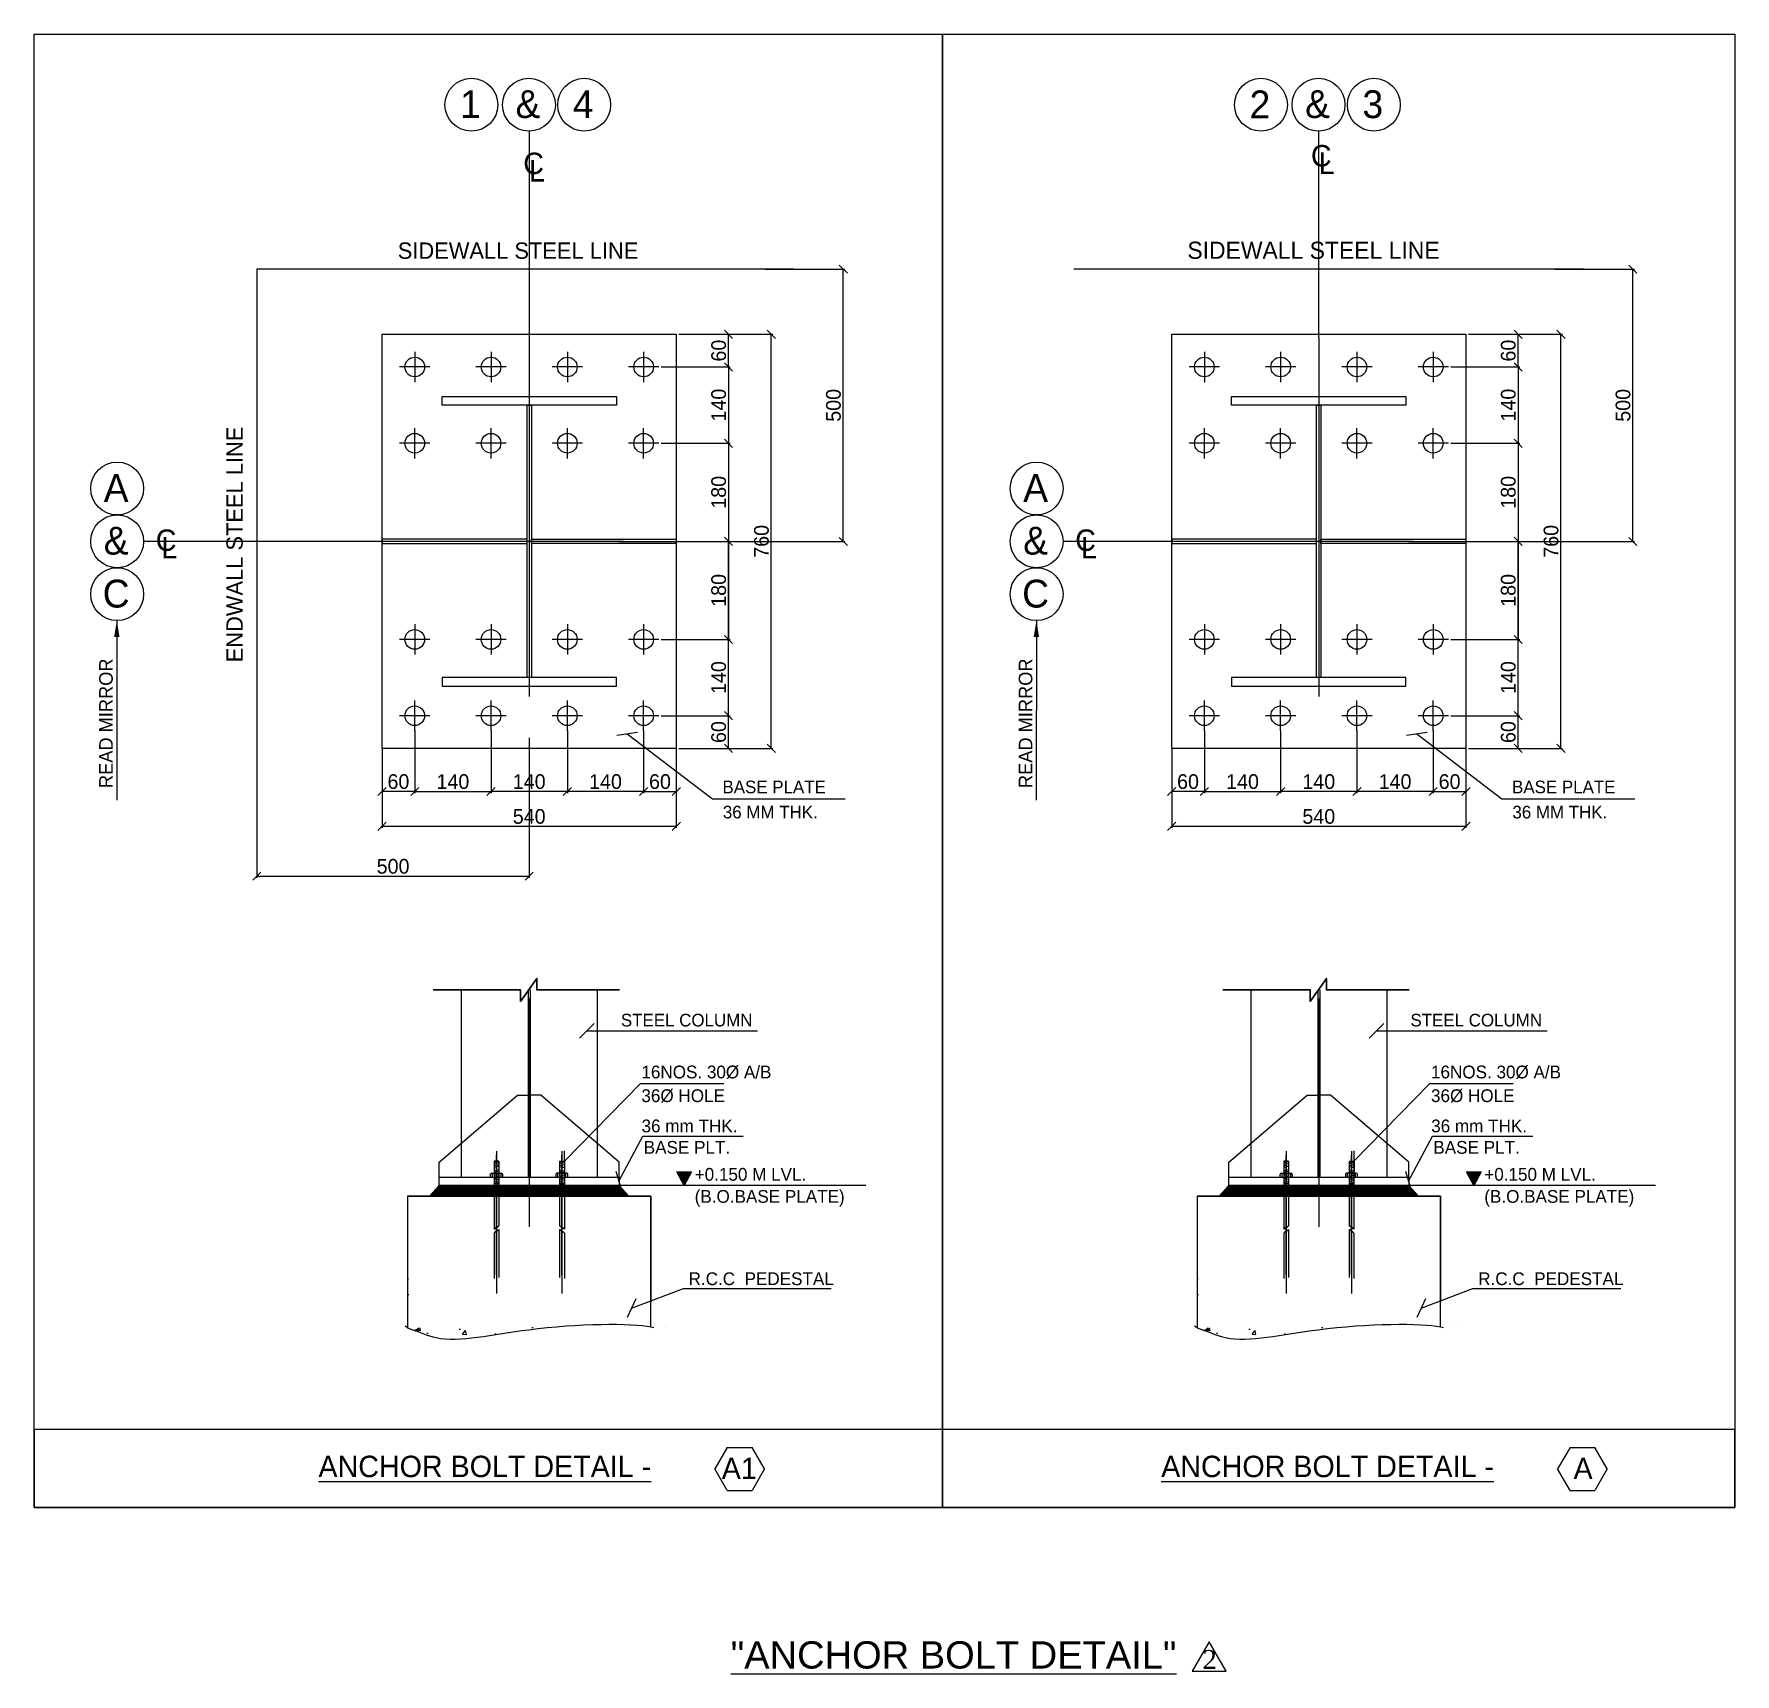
# Model space of a CAD drawing. Header units: feet. Extents: x -874657 to -867941, y -373275 to -356294.
# Drawn here: x -874617 to -871496, y -373275 to -370266 of the extents above.
import ezdxf
from ezdxf.enums import TextEntityAlignment as Align

# ---------------------------------------------------------------- set-up
doc = ezdxf.new("R2010")
doc.units = ezdxf.units.FT
doc.header["$LTSCALE"] = 1350
doc.header["$MEASUREMENT"] = 0
doc.linetypes.add('CENTER', pattern=[2, 1.25, -0.25, 0.25, -0.25])
doc.linetypes.add('CONTINOUS', pattern=[0])
doc.layers.get('0').update_dxf_attribs({"lineweight": 0})
doc.layers.get('Defpoints').update_dxf_attribs({"lineweight": 0})
doc.layers.add('3', color=3, linetype='Continuous')
for name, color, linetype, lineweight in [('AB', 62, 'Continuous', 0), ('BASE PLATE', 2, 'Continuous', 0), ('COLUMN NO', 7, 'Continuous', 15), ('DIM', 2, 'Continuous', 0), ('HOLD', 3, 'Continuous', 0), ('NOTE', 7, 'Continuous', 25), ('REVISION MARK', 251, 'CONTINOUS', 0), ('TEXT', 7, 'Continuous', 0), ('WALL', 10, 'Continuous', 30)]:
    doc.layers.add(name, color=color, linetype=linetype, lineweight=lineweight)
doc.styles.add('ARIAL NARROW', font='arial.ttf')
doc.styles.add('RomanS', font='')
doc.styles.add('TITLE', font='')
doc.styles.add('work', font='times.ttf', dxfattribs={"height": 1.524})
doc.styles.get('RomanS').set_extended_font_data('AR CENA')
doc.styles.get('TITLE').set_extended_font_data('AR CENA')
doc.dimstyles.new('1 IN 20 of A3-100', dxfattribs={"dimscale": 180, "dimtxt": 4.5, "dimasz": 2.5, "dimexe": 0.5, "dimexo": 0.75, "dimgap": 0.75, "dimtad": 1, "dimdec": 0, "dimlfac": 0.05, "dimzin": 0, "dimdsep": 46, "dimtxsty": 'RomanS', "dimblk": 'OBLIQUE', "dimcen": 2, "dimclrd": 8, "dimclre": 8, "dimclrt": 6, "dimadec": 0, "dimazin": 0, "dimtfac": 1, "dimtdec": 0, "dimtix": 1, "dimtofl": 0, "dimtmove": 1, "dimatfit": 3, "dimldrblk": 'OBLIQUE', "dimfxl": 1, "dimtolj": 1, "dimtzin": 0, "dimarcsym": 0})
doc.dimstyles.new('A3-100', dxfattribs={"dimscale": 6, "dimtxt": 4.5, "dimasz": 2.5, "dimexe": 0.5, "dimexo": 0.75, "dimgap": 0.75, "dimtad": 1, "dimdec": 0, "dimzin": 0, "dimdsep": 46, "dimtxsty": 'RomanS', "dimblk": 'OBLIQUE', "dimcen": 2, "dimclrd": 8, "dimclre": 8, "dimclrt": 6, "dimadec": 0, "dimazin": 0, "dimtfac": 1, "dimtdec": 0, "dimtix": 1, "dimtofl": 0, "dimtmove": 1, "dimatfit": 3, "dimldrblk": 'OBLIQUE', "dimfxl": 1, "dimtolj": 1, "dimtzin": 0, "dimarcsym": 0})
doc.dimstyles.new('NAJ-100', dxfattribs={"dimscale": 300, "dimtxt": 2.5, "dimasz": 2.5, "dimexe": 1.25, "dimexo": 0.625, "dimgap": 1, "dimtad": 1, "dimdec": 0, "dimlfac": 0.05, "dimtxsty": 'ARIAL NARROW', "dimcen": 2.5, "dimclrd": 8, "dimclre": 8, "dimclrt": 6, "dimadec": 0, "dimazin": 0, "dimtfac": 1, "dimtdec": 0, "dimtmove": 0, "dimatfit": 3, "dimfxl": 1, "dimtfill": 1, "dimarcsym": 0})

msp = doc.modelspace()

# ---------------------------------------------------------------- texts
at = {"color": 40, "style": 'ARIAL NARROW'}
msp.add_text('%%U"ANCHOR BOLT DETAIL"', height=50, dxfattribs=at).set_placement((-873339, -373265))
at = {"layer": 'COLUMN NO', "color": 0, "linetype": 'CONTINOUS', "style": 'work'}
msp.add_text('2', height=34.6, dxfattribs=at).set_placement((-872473.1, -373265.6))
at = {"layer": 'TEXT', "lineweight": 25, "ltscale": 0.025, "style": 'TITLE'}
for s, height, p in [('1', 51.1, (-873816.7, -370394.3)), ('&', 51.1, (-873711.1, -370394.3)), ('4', 51.1, (-873609.7, -370394.3)), ('2', 51.1, (-872367.8, -370394.3)), ('&', 51.1, (-872262.2, -370394.3)), ('3', 51.1, (-872160.7, -370394.3)), ('A', 51.1, (-874466.8, -371098.6)), ('A', 51.1, (-872779.5, -371098.6)), ('&', 51.1, (-874466.8, -371195.5)), ('&', 51.1, (-872779.5, -371195.5)), ('C', 51.1, (-874466.8, -371292.4)), ('C', 51.1, (-872779.5, -371292.4)), ('%%UANCHOR BOLT DETAIL -', 39.323, (-873790.2, -372894.1)), ('A1', 39.32, (-873323.3, -372897.7)), ('%%UANCHOR BOLT DETAIL -', 39.323, (-872243.7, -372894.1)), ('A', 39.3, (-871774.8, -372897.7))]:
    msp.add_text(s, height=height, dxfattribs=at).set_placement(p, align=Align.MIDDLE)
for s, height, p in [('C', 39.3, (-872274.2, -370508.5)), ('C', 39.3, (-873719.7, -370522.5)), ('L', 39.3, (-873709.2, -370536.2)), ('L', 39.3, (-872260.2, -370522.2)), ('SIDEWALL STEEL LINE', 30, (-873950, -370678)), ('SIDEWALL STEEL LINE', 31.459, (-872501, -370678)), ('C', 39.3, (-874394.1, -371214)), ('L', 39.3, (-874383.7, -371227.7)), ('C', 39.3, (-872706.8, -371214)), ('L', 39.3, (-872696.3, -371227.7)), ('BASE PLATE', 23.2, (-873354.1, -371658.8)), ('BASE PLATE', 23.2, (-871905.1, -371658.8)), ('36 MM THK.', 23.2, (-873353.4, -371705)), ('36 MM THK.', 23.2, (-871904.5, -371705)), ('STEEL COLUMN', 23.203, (-873540.5, -372086.7)), ('STEEL COLUMN', 23.203, (-872091.6, -372086.7)), ('16NOS. 30%%C A/B ', 23.438, (-873502.9, -372182)), ('16NOS. 30%%C A/B ', 23.438, (-872053.9, -372182)), ('36%%C HOLE ', 23.438, (-873502.9, -372225.5)), ('36%%C HOLE ', 23.438, (-872053.9, -372225.5)), ('36 mm THK.', 23.44, (-873502.6, -372281)), ('36 mm THK.', 23.44, (-872053.6, -372281)), ('R.C.C  PEDESTAL ', 23.438, (-873416.3, -372561.4)), ('R.C.C  PEDESTAL ', 23.438, (-871967.3, -372561.4))]:
    msp.add_text(s, height=height, dxfattribs=at).set_placement(p)
for s, height, p in [('ENDWALL STEEL LINE', 30, (-874234.5, -371418.5)), ('READ MIRROR', 25, (-874473, -371649.2)), ('READ MIRROR', 25, (-872785.5, -371649.2))]:
    msp.add_text(s, height=height, rotation=90, dxfattribs=at).set_placement(p)
at = {"layer": 'TEXT', "lineweight": 25, "ltscale": 0.025, "char_height": 23.44, "width": 328.28, "attachment_point": 1, "style": 'TITLE'}
for insert in [(-873507.3, -372296.9), (-872058.3, -372296.9)]:
    msp.add_mtext(' BASE PLT.', dxfattribs=dict(at, insert=insert))
at = {"layer": 'TEXT', "linetype": 'Continuous', "char_height": 23.438, "attachment_point": 1, "style": 'TITLE'}
for s, insert, width in [('{\\C1;+0.150 M LVL.}', (-873405.1, -372346.4), 294.654), ('{\\C1;+0.150 M LVL.}', (-871956.1, -372346.4), 294.654), ('{\\C1;(B.O.BASE PLATE)}', (-873405.1, -372386.9), 329.302), ('{\\C1;(B.O.BASE PLATE)}', (-871956.1, -372386.9), 329.302)]:
    msp.add_mtext(s, dxfattribs=dict(at, insert=insert, width=width))

# ---------------------------------------------------------------- blocks, each defined once
blk = doc.blocks.new('_Oblique')
at = {"color": 0, "linetype": 'ByBlock', "lineweight": -2}
blk.add_line((-0.5, -0.5), (0.5, 0.5), dxfattribs=at)
blk = doc.blocks.new('*D5')
at = {"color": 8, "linetype": 'Continuous', "lineweight": -2, "transparency": 16777216}
for p, q in [((-873708.8, -371557.2), (-873708.8, -371814)), ((-874208.5, -371591.5), (-874208.5, -371814)), ((-874208.5, -371811), (-873708.8, -371811))]:
    blk.add_line(p, q, dxfattribs=at)
at = {"layer": 'Defpoints', "color": 0, "linetype": 'Continuous', "transparency": 16777216}
for p in [(-873708.8, -371552.7), (-874208.5, -371587), (-873708.8, -371811)]:
    blk.add_point(p, dxfattribs=at)
at = {"color": 8, "linetype": 'Continuous', "lineweight": -2, "transparency": 16777216, "xscale": 15, "yscale": 15, "zscale": 15, "rotation": 180}
blk.add_blockref('_Oblique', (-874208.5, -371811), dxfattribs=at)
at = {"color": 8, "linetype": 'Continuous', "lineweight": -2, "transparency": 16777216, "xscale": 15, "yscale": 15, "zscale": 15}
blk.add_blockref('_Oblique', (-873708.8, -371811), dxfattribs=at)
at = {"color": 6, "linetype": 'Continuous', "transparency": 16777216, "insert": (-873958.6, -371793), "char_height": 27, "attachment_point": 5, "style": 'RomanS'}
blk.add_mtext('\\A1;500', dxfattribs=at)
blk = doc.blocks.new('*D10')
at = {"color": 8, "linetype": 'Continuous', "lineweight": -2, "transparency": 16777216}
for p, q in [((-873275.6, -370697), (-873129.4, -370697)), ((-873132.4, -371196.7), (-873132.4, -370697)), ((-873544.3, -371196.7), (-873129.4, -371196.7))]:
    blk.add_line(p, q, dxfattribs=at)
at = {"layer": 'Defpoints', "color": 0, "linetype": 'Continuous', "transparency": 16777216}
for p in [(-873280.1, -370697), (-873132.4, -370697), (-873548.8, -371196.7)]:
    blk.add_point(p, dxfattribs=at)
at = {"color": 8, "linetype": 'Continuous', "lineweight": -2, "transparency": 16777216, "xscale": 15, "yscale": 15, "zscale": 15}
for p, rotation in [((-873132.4, -370697), 90), ((-873132.4, -371196.7), 270)]:
    blk.add_blockref('_Oblique', p, dxfattribs=dict(at, rotation=rotation))
at = {"color": 6, "linetype": 'Continuous', "transparency": 16777216, "insert": (-873150.4, -370946.9), "char_height": 27, "attachment_point": 5, "rotation": 90, "style": 'RomanS'}
blk.add_mtext('\\A1;500', dxfattribs=at)
blk = doc.blocks.new('*D6')
at = {"color": 8, "linetype": 'Continuous', "lineweight": -2, "transparency": 16777216}
for p, q in [((-873978.8, -371576), (-873978.8, -371722.5)), ((-873438.8, -371576), (-873438.8, -371722.5)), ((-873438.8, -371719.5), (-873978.8, -371719.5))]:
    blk.add_line(p, q, dxfattribs=at)
at = {"layer": 'Defpoints', "color": 0, "linetype": 'Continuous', "transparency": 16777216}
for p in [(-873978.8, -371571.5), (-873438.8, -371571.5), (-873978.8, -371719.5)]:
    blk.add_point(p, dxfattribs=at)
at = {"color": 8, "linetype": 'Continuous', "lineweight": -2, "transparency": 16777216, "xscale": 15, "yscale": 15, "zscale": 15, "rotation": 180}
blk.add_blockref('_Oblique', (-873978.8, -371719.5), dxfattribs=at)
at = {"color": 8, "linetype": 'Continuous', "lineweight": -2, "transparency": 16777216, "xscale": 15, "yscale": 15, "zscale": 15}
blk.add_blockref('_Oblique', (-873438.8, -371719.5), dxfattribs=at)
at = {"color": 6, "linetype": 'Continuous', "transparency": 16777216, "insert": (-873708.8, -371701.5), "char_height": 27, "attachment_point": 5, "style": 'RomanS'}
blk.add_mtext('\\A1;540', dxfattribs=at)
blk = doc.blocks.new('*D7')
at = {"color": 8, "linetype": 'Continuous', "lineweight": -2, "transparency": 16777216}
for p, q in [((-873638.8, -371543.9), (-873638.8, -371658.5)), ((-873498.8, -371543.9), (-873498.8, -371658.5)), ((-873498.8, -371655.5), (-873638.8, -371655.5))]:
    blk.add_line(p, q, dxfattribs=at)
at = {"layer": 'Defpoints', "color": 0, "linetype": 'Continuous', "transparency": 16777216}
for p in [(-873638.8, -371539.4), (-873498.8, -371539.4), (-873638.8, -371655.5)]:
    blk.add_point(p, dxfattribs=at)
at = {"color": 8, "linetype": 'Continuous', "lineweight": -2, "transparency": 16777216, "xscale": 15, "yscale": 15, "zscale": 15, "rotation": 180}
blk.add_blockref('_Oblique', (-873638.8, -371655.5), dxfattribs=at)
at = {"color": 8, "linetype": 'Continuous', "lineweight": -2, "transparency": 16777216, "xscale": 15, "yscale": 15, "zscale": 15}
blk.add_blockref('_Oblique', (-873498.8, -371655.5), dxfattribs=at)
at = {"color": 6, "linetype": 'Continuous', "transparency": 16777216, "insert": (-873568.8, -371637.5), "char_height": 27, "attachment_point": 5, "style": 'RomanS'}
blk.add_mtext('\\A1;140', dxfattribs=at)
blk = doc.blocks.new('*D8')
at = {"color": 8, "linetype": 'Continuous', "lineweight": -2, "transparency": 16777216}
for p, q in [((-873778.8, -371543.9), (-873778.8, -371658.5)), ((-873638.8, -371543.9), (-873638.8, -371658.5)), ((-873638.8, -371655.5), (-873778.8, -371655.5))]:
    blk.add_line(p, q, dxfattribs=at)
at = {"layer": 'Defpoints', "color": 0, "linetype": 'Continuous', "transparency": 16777216}
for p in [(-873778.8, -371539.4), (-873638.8, -371539.4), (-873778.8, -371655.5)]:
    blk.add_point(p, dxfattribs=at)
at = {"color": 8, "linetype": 'Continuous', "lineweight": -2, "transparency": 16777216, "xscale": 15, "yscale": 15, "zscale": 15, "rotation": 180}
blk.add_blockref('_Oblique', (-873778.8, -371655.5), dxfattribs=at)
at = {"color": 8, "linetype": 'Continuous', "lineweight": -2, "transparency": 16777216, "xscale": 15, "yscale": 15, "zscale": 15}
blk.add_blockref('_Oblique', (-873638.8, -371655.5), dxfattribs=at)
at = {"color": 6, "linetype": 'Continuous', "transparency": 16777216, "insert": (-873708.8, -371637.5), "char_height": 27, "attachment_point": 5, "style": 'RomanS'}
blk.add_mtext('\\A1;140', dxfattribs=at)
blk = doc.blocks.new('*D9')
at = {"color": 8, "linetype": 'Continuous', "lineweight": -2, "transparency": 16777216}
for p, q in [((-873918.8, -371543.9), (-873918.8, -371658.5)), ((-873978.8, -371576), (-873978.8, -371658.5)), ((-873918.8, -371655.5), (-873978.8, -371655.5))]:
    blk.add_line(p, q, dxfattribs=at)
at = {"layer": 'Defpoints', "color": 0, "linetype": 'Continuous', "transparency": 16777216}
for p in [(-873918.8, -371539.4), (-873978.8, -371571.5), (-873978.8, -371655.5)]:
    blk.add_point(p, dxfattribs=at)
at = {"color": 8, "linetype": 'Continuous', "lineweight": -2, "transparency": 16777216, "xscale": 15, "yscale": 15, "zscale": 15, "rotation": 180}
blk.add_blockref('_Oblique', (-873978.8, -371655.5), dxfattribs=at)
at = {"color": 8, "linetype": 'Continuous', "lineweight": -2, "transparency": 16777216, "xscale": 15, "yscale": 15, "zscale": 15}
blk.add_blockref('_Oblique', (-873918.8, -371655.5), dxfattribs=at)
at = {"color": 6, "linetype": 'Continuous', "transparency": 16777216, "insert": (-873948.8, -371637.5), "char_height": 27, "attachment_point": 5, "style": 'RomanS'}
blk.add_mtext('\\A1;60', dxfattribs=at)
blk = doc.blocks.new('*D11')
at = {"color": 8, "linetype": 'Continuous', "lineweight": -2, "transparency": 16777216}
for p, q in [((-871826.6, -370697), (-871680.4, -370697)), ((-871683.4, -371196.7), (-871683.4, -370697)), ((-872095.3, -371196.7), (-871680.4, -371196.7))]:
    blk.add_line(p, q, dxfattribs=at)
at = {"layer": 'Defpoints', "color": 0, "linetype": 'Continuous', "transparency": 16777216}
for p in [(-871831.1, -370697), (-871683.4, -370697), (-872099.8, -371196.7)]:
    blk.add_point(p, dxfattribs=at)
at = {"color": 8, "linetype": 'Continuous', "lineweight": -2, "transparency": 16777216, "xscale": 15, "yscale": 15, "zscale": 15}
for p, rotation in [((-871683.4, -370697), 90), ((-871683.4, -371196.7), 270)]:
    blk.add_blockref('_Oblique', p, dxfattribs=dict(at, rotation=rotation))
at = {"color": 6, "linetype": 'Continuous', "transparency": 16777216, "insert": (-871701.4, -370946.9), "char_height": 27, "attachment_point": 5, "rotation": 90, "style": 'RomanS'}
blk.add_mtext('\\A1;500', dxfattribs=at)
blk = doc.blocks.new('*D13')
at = {"color": 8, "linetype": 'Continuous', "lineweight": -2, "transparency": 16777216}
for p, q in [((-873434.3, -370816.5), (-873261.5, -370816.5)), ((-873264.5, -371576.5), (-873264.5, -370816.5)), ((-873434.3, -371576.5), (-873261.5, -371576.5))]:
    blk.add_line(p, q, dxfattribs=at)
at = {"layer": 'Defpoints', "color": 0, "linetype": 'Continuous', "transparency": 16777216}
for p in [(-873438.8, -370816.5), (-873264.5, -370816.5), (-873438.8, -371576.5)]:
    blk.add_point(p, dxfattribs=at)
at = {"color": 8, "linetype": 'Continuous', "lineweight": -2, "transparency": 16777216, "xscale": 15, "yscale": 15, "zscale": 15}
for p, rotation in [((-873264.5, -370816.5), 90), ((-873264.5, -371576.5), 270)]:
    blk.add_blockref('_Oblique', p, dxfattribs=dict(at, rotation=rotation))
at = {"color": 6, "linetype": 'Continuous', "transparency": 16777216, "insert": (-873282.5, -371196.5), "char_height": 27, "attachment_point": 5, "rotation": 90, "style": 'RomanS'}
blk.add_mtext('\\A1;760', dxfattribs=at)
blk = doc.blocks.new('*D14')
at = {"color": 8, "linetype": 'Continuous', "lineweight": -2, "transparency": 16777216}
for p, q in [((-873466.4, -370876.5), (-873340, -370876.5)), ((-873343, -370876.5), (-873343, -371016.5)), ((-873466.4, -371016.5), (-873340, -371016.5))]:
    blk.add_line(p, q, dxfattribs=at)
at = {"layer": 'Defpoints', "color": 0, "linetype": 'Continuous', "transparency": 16777216}
for p in [(-873470.9, -370876.5), (-873470.9, -371016.5), (-873343, -371016.5)]:
    blk.add_point(p, dxfattribs=at)
at = {"color": 8, "linetype": 'Continuous', "lineweight": -2, "transparency": 16777216, "xscale": 15, "yscale": 15, "zscale": 15}
for p, rotation in [((-873343, -370876.5), 90), ((-873343, -371016.5), 270)]:
    blk.add_blockref('_Oblique', p, dxfattribs=dict(at, rotation=rotation))
at = {"color": 6, "linetype": 'Continuous', "transparency": 16777216, "insert": (-873361, -370946.5), "char_height": 27, "attachment_point": 5, "rotation": 90, "style": 'RomanS'}
blk.add_mtext('\\A1;140', dxfattribs=at)
blk = doc.blocks.new('*D15')
at = {"color": 8, "linetype": 'Continuous', "lineweight": -2, "transparency": 16777216}
for p, q in [((-873466.4, -371016.5), (-873340, -371016.5)), ((-873343, -371016.5), (-873343, -371196.5)), ((-873434.3, -371196.5), (-873340, -371196.5))]:
    blk.add_line(p, q, dxfattribs=at)
at = {"layer": 'Defpoints', "color": 0, "linetype": 'Continuous', "transparency": 16777216}
for p in [(-873470.9, -371016.5), (-873438.8, -371196.5), (-873343, -371196.5)]:
    blk.add_point(p, dxfattribs=at)
at = {"color": 8, "linetype": 'Continuous', "lineweight": -2, "transparency": 16777216, "xscale": 15, "yscale": 15, "zscale": 15}
for p, rotation in [((-873343, -371016.5), 90), ((-873343, -371196.5), 270)]:
    blk.add_blockref('_Oblique', p, dxfattribs=dict(at, rotation=rotation))
at = {"color": 6, "linetype": 'Continuous', "transparency": 16777216, "insert": (-873361, -371106.5), "char_height": 27, "attachment_point": 5, "rotation": 90, "style": 'RomanS'}
blk.add_mtext('\\A1;180', dxfattribs=at)
blk = doc.blocks.new('*D16')
at = {"color": 8, "linetype": 'Continuous', "lineweight": -2, "transparency": 16777216}
for p, q in [((-873434.3, -371196.5), (-873340, -371196.5)), ((-873343, -371376.5), (-873343, -371196.5)), ((-873466.4, -371376.5), (-873340, -371376.5))]:
    blk.add_line(p, q, dxfattribs=at)
at = {"layer": 'Defpoints', "color": 0, "linetype": 'Continuous', "transparency": 16777216}
for p in [(-873438.8, -371196.5), (-873343, -371196.5), (-873470.9, -371376.5)]:
    blk.add_point(p, dxfattribs=at)
at = {"color": 8, "linetype": 'Continuous', "lineweight": -2, "transparency": 16777216, "xscale": 15, "yscale": 15, "zscale": 15}
for p, rotation in [((-873343, -371196.5), 90), ((-873343, -371376.5), 270)]:
    blk.add_blockref('_Oblique', p, dxfattribs=dict(at, rotation=rotation))
at = {"color": 6, "linetype": 'Continuous', "transparency": 16777216, "insert": (-873361, -371286.5), "char_height": 27, "attachment_point": 5, "rotation": 90, "style": 'RomanS'}
blk.add_mtext('\\A1;180', dxfattribs=at)
blk = doc.blocks.new('*D18')
at = {"color": 8, "linetype": 'Continuous', "lineweight": -2, "transparency": 16777216}
for p, q in [((-873466.4, -371516.5), (-873340, -371516.5)), ((-873343, -371576.5), (-873343, -371516.5)), ((-873434.3, -371576.5), (-873340, -371576.5))]:
    blk.add_line(p, q, dxfattribs=at)
at = {"layer": 'Defpoints', "color": 0, "linetype": 'Continuous', "transparency": 16777216}
for p in [(-873470.9, -371516.5), (-873343, -371516.5), (-873438.8, -371576.5)]:
    blk.add_point(p, dxfattribs=at)
at = {"color": 8, "linetype": 'Continuous', "lineweight": -2, "transparency": 16777216, "xscale": 15, "yscale": 15, "zscale": 15}
for p, rotation in [((-873343, -371516.5), 90), ((-873343, -371576.5), 270)]:
    blk.add_blockref('_Oblique', p, dxfattribs=dict(at, rotation=rotation))
at = {"color": 6, "linetype": 'Continuous', "transparency": 16777216, "insert": (-873361, -371546.5), "char_height": 27, "attachment_point": 5, "rotation": 90, "style": 'RomanS'}
blk.add_mtext('\\A1;60', dxfattribs=at)
blk = doc.blocks.new('*D19')
at = {"color": 8, "linetype": 'Continuous', "lineweight": -2, "transparency": 16777216}
for p, q in [((-873466.4, -371376.5), (-873340, -371376.5)), ((-873343, -371516.5), (-873343, -371376.5)), ((-873466.4, -371516.5), (-873340, -371516.5))]:
    blk.add_line(p, q, dxfattribs=at)
at = {"layer": 'Defpoints', "color": 0, "linetype": 'Continuous', "transparency": 16777216}
for p in [(-873470.9, -371376.5), (-873343, -371376.5), (-873470.9, -371516.5)]:
    blk.add_point(p, dxfattribs=at)
at = {"color": 8, "linetype": 'Continuous', "lineweight": -2, "transparency": 16777216, "xscale": 15, "yscale": 15, "zscale": 15}
for p, rotation in [((-873343, -371376.5), 90), ((-873343, -371516.5), 270)]:
    blk.add_blockref('_Oblique', p, dxfattribs=dict(at, rotation=rotation))
at = {"color": 6, "linetype": 'Continuous', "transparency": 16777216, "insert": (-873361, -371446.5), "char_height": 27, "attachment_point": 5, "rotation": 90, "style": 'RomanS'}
blk.add_mtext('\\A1;140', dxfattribs=at)
blk = doc.blocks.new('*D17')
at = {"color": 8, "linetype": 'Continuous', "lineweight": -2, "transparency": 16777216}
for p, q in [((-873434.3, -371196.5), (-873340, -371196.5)), ((-873343, -371196.5), (-873343, -371376.5)), ((-873466.4, -371376.5), (-873340, -371376.5))]:
    blk.add_line(p, q, dxfattribs=at)
at = {"layer": 'Defpoints', "color": 0, "linetype": 'Continuous', "transparency": 16777216}
for p in [(-873438.8, -371196.5), (-873470.9, -371376.5), (-873343, -371376.5)]:
    blk.add_point(p, dxfattribs=at)
at = {"color": 8, "linetype": 'Continuous', "lineweight": -2, "transparency": 16777216, "xscale": 15, "yscale": 15, "zscale": 15}
for p, rotation in [((-873343, -371196.5), 90), ((-873343, -371376.5), 270)]:
    blk.add_blockref('_Oblique', p, dxfattribs=dict(at, rotation=rotation))
at = {"color": 6, "linetype": 'Continuous', "transparency": 16777216, "insert": (-873361, -371286.5), "char_height": 27, "attachment_point": 5, "rotation": 90, "style": 'RomanS'}
blk.add_mtext('\\A1;180', dxfattribs=at)
blk = doc.blocks.new('*D21')
at = {"color": 8, "linetype": 'Continuous', "lineweight": -2, "transparency": 16777216}
for p, q in [((-873434.3, -370816.5), (-873340, -370816.5)), ((-873343, -370876.5), (-873343, -370816.5)), ((-873466.4, -370876.5), (-873340, -370876.5))]:
    blk.add_line(p, q, dxfattribs=at)
at = {"layer": 'Defpoints', "color": 0, "linetype": 'Continuous', "transparency": 16777216}
for p in [(-873438.8, -370816.5), (-873343, -370816.5), (-873470.9, -370876.5)]:
    blk.add_point(p, dxfattribs=at)
at = {"color": 8, "linetype": 'Continuous', "lineweight": -2, "transparency": 16777216, "xscale": 15, "yscale": 15, "zscale": 15}
for p, rotation in [((-873343, -370816.5), 90), ((-873343, -370876.5), 270)]:
    blk.add_blockref('_Oblique', p, dxfattribs=dict(at, rotation=rotation))
at = {"color": 6, "linetype": 'Continuous', "transparency": 16777216, "insert": (-873361, -370846.5), "char_height": 27, "attachment_point": 5, "rotation": 90, "style": 'RomanS'}
blk.add_mtext('\\A1;60', dxfattribs=at)
blk = doc.blocks.new('*D136')
at = {"color": 8, "linetype": 'Continuous', "lineweight": -2, "transparency": 16777216}
for p, q in [((-873918.8, -371543.9), (-873918.8, -371658.5)), ((-873778.8, -371543.9), (-873778.8, -371658.5)), ((-873918.8, -371655.5), (-873778.8, -371655.5))]:
    blk.add_line(p, q, dxfattribs=at)
at = {"layer": 'Defpoints', "color": 0, "linetype": 'Continuous', "transparency": 16777216}
for p in [(-873918.8, -371539.4), (-873778.8, -371539.4), (-873778.8, -371655.5)]:
    blk.add_point(p, dxfattribs=at)
at = {"color": 8, "linetype": 'Continuous', "lineweight": -2, "transparency": 16777216, "xscale": 15, "yscale": 15, "zscale": 15, "rotation": 180}
blk.add_blockref('_Oblique', (-873918.8, -371655.5), dxfattribs=at)
at = {"color": 8, "linetype": 'Continuous', "lineweight": -2, "transparency": 16777216, "xscale": 15, "yscale": 15, "zscale": 15}
blk.add_blockref('_Oblique', (-873778.8, -371655.5), dxfattribs=at)
at = {"color": 6, "linetype": 'Continuous', "transparency": 16777216, "insert": (-873848.8, -371637.5), "char_height": 27, "attachment_point": 5, "style": 'RomanS'}
blk.add_mtext('\\A1;140', dxfattribs=at)
blk = doc.blocks.new('*D137')
at = {"color": 8, "linetype": 'Continuous', "lineweight": -2, "transparency": 16777216}
for p, q in [((-873498.8, -371543.9), (-873498.8, -371658.5)), ((-873438.8, -371576), (-873438.8, -371658.5)), ((-873498.8, -371655.5), (-873438.8, -371655.5))]:
    blk.add_line(p, q, dxfattribs=at)
at = {"layer": 'Defpoints', "color": 0, "linetype": 'Continuous', "transparency": 16777216}
for p in [(-873498.8, -371539.4), (-873438.8, -371571.5), (-873438.8, -371655.5)]:
    blk.add_point(p, dxfattribs=at)
at = {"color": 8, "linetype": 'Continuous', "lineweight": -2, "transparency": 16777216, "xscale": 15, "yscale": 15, "zscale": 15, "rotation": 180}
blk.add_blockref('_Oblique', (-873498.8, -371655.5), dxfattribs=at)
at = {"color": 8, "linetype": 'Continuous', "lineweight": -2, "transparency": 16777216, "xscale": 15, "yscale": 15, "zscale": 15}
blk.add_blockref('_Oblique', (-873438.8, -371655.5), dxfattribs=at)
at = {"color": 6, "linetype": 'Continuous', "transparency": 16777216, "insert": (-873468.8, -371637.5), "char_height": 27, "attachment_point": 5, "style": 'RomanS'}
blk.add_mtext('\\A1;60', dxfattribs=at)
blk = doc.blocks.new('A$C3ec6fb8c')
at = {"color": 1, "linetype": 'CENTER'}
blk.add_line((0, 285), (0, -285), dxfattribs=at)
at = {"color": 4, "linetype": 'CONTINOUS'}
blk.add_lwpolyline([(-4, 250), (4, 250), (4, -250), (-4, -250)], close=True, dxfattribs=at)
at = {"color": 6, "linetype": 'CONTINOUS'}
for points in [[(-4, 4), (-270, 4), (-270, -4), (-4, -4)], [(4, 4), (270, 4), (270, -4), (4, -4)]]:
    blk.add_lwpolyline(points, close=True, dxfattribs=at)
at = {"layer": '3', "color": 2, "linetype": 'CONTINOUS', "ltscale": 2500}
blk.add_lwpolyline([(-270, 380), (270, 380), (270, -380), (-270, -380)], close=True, dxfattribs=at)
at = {"layer": '3', "color": 4, "linetype": 'CONTINOUS', "ltscale": 2500}
for points in [[(-160, 266), (160, 266), (160, 250), (-160, 250)], [(-160, -266), (160, -266), (160, -250), (-160, -250)]]:
    blk.add_lwpolyline(points, close=True, dxfattribs=at)
at = {"layer": '3', "color": 3, "linetype": 'CONTINOUS', "ltscale": 2500}
for centre in [(-210, 320), (-70, 320), (70, 320), (210, 320), (-210, 180), (-70, 180), (70, 180), (210, 180), (-210, -180), (-70, -180), (70, -180), (210, -180), (-210, -320), (-70, -320), (70, -320), (210, -320)]:
    blk.add_circle(centre, 18, dxfattribs=at)
at = {"layer": 'REVISION MARK', "color": 1, "linetype": 'CENTER'}
for p, q in [((-210, 347.9), (-210, 292.1)), ((-70, 347.9), (-70, 292.1)), ((70, 347.9), (70, 292.1)), ((210, 347.9), (210, 292.1)), ((-182.1, 320), (-237.9, 320)), ((-42.1, 320), (-97.9, 320)), ((97.9, 320), (42.1, 320)), ((237.9, 320), (182.1, 320)), ((-210, 152.1), (-210, 207.9)), ((-70, 152.1), (-70, 207.9)), ((70, 152.1), (70, 207.9)), ((210, 152.1), (210, 207.9)), ((-182.1, 180), (-237.9, 180)), ((-42.1, 180), (-97.9, 180)), ((97.9, 180), (42.1, 180)), ((237.9, 180), (182.1, 180)), ((-210, -152.1), (-210, -207.9)), ((-70, -152.1), (-70, -207.9)), ((70, -152.1), (70, -207.9)), ((210, -152.1), (210, -207.9)), ((-182.1, -180), (-237.9, -180)), ((-42.1, -180), (-97.9, -180)), ((97.9, -180), (42.1, -180)), ((237.9, -180), (182.1, -180)), ((-210, -347.9), (-210, -292.1)), ((-70, -347.9), (-70, -292.1)), ((70, -347.9), (70, -292.1)), ((210, -347.9), (210, -292.1)), ((-182.1, -320), (-237.9, -320)), ((-42.1, -320), (-97.9, -320)), ((97.9, -320), (42.1, -320)), ((237.9, -320), (182.1, -320))]:
    blk.add_line(p, q, dxfattribs=at)
blk = doc.blocks.new('*D150')
at = {"color": 8, "linetype": 'Continuous', "lineweight": -2, "transparency": 16777216}
for p, q in [((-872529.8, -371576), (-872529.8, -371722.5)), ((-871989.8, -371576), (-871989.8, -371722.5)), ((-871989.8, -371719.5), (-872529.8, -371719.5))]:
    blk.add_line(p, q, dxfattribs=at)
at = {"layer": 'Defpoints', "color": 0, "linetype": 'Continuous', "transparency": 16777216}
for p in [(-872529.8, -371571.5), (-871989.8, -371571.5), (-872529.8, -371719.5)]:
    blk.add_point(p, dxfattribs=at)
at = {"color": 8, "linetype": 'Continuous', "lineweight": -2, "transparency": 16777216, "xscale": 15, "yscale": 15, "zscale": 15, "rotation": 180}
blk.add_blockref('_Oblique', (-872529.8, -371719.5), dxfattribs=at)
at = {"color": 8, "linetype": 'Continuous', "lineweight": -2, "transparency": 16777216, "xscale": 15, "yscale": 15, "zscale": 15}
blk.add_blockref('_Oblique', (-871989.8, -371719.5), dxfattribs=at)
at = {"color": 6, "linetype": 'Continuous', "transparency": 16777216, "insert": (-872259.8, -371701.5), "char_height": 27, "attachment_point": 5, "style": 'RomanS'}
blk.add_mtext('\\A1;540', dxfattribs=at)
blk = doc.blocks.new('*D151')
at = {"color": 8, "linetype": 'Continuous', "lineweight": -2, "transparency": 16777216}
for p, q in [((-872189.8, -371543.9), (-872189.8, -371658.5)), ((-872049.8, -371543.9), (-872049.8, -371658.5)), ((-872049.8, -371655.5), (-872189.8, -371655.5))]:
    blk.add_line(p, q, dxfattribs=at)
at = {"layer": 'Defpoints', "color": 0, "linetype": 'Continuous', "transparency": 16777216}
for p in [(-872189.8, -371539.4), (-872049.8, -371539.4), (-872189.8, -371655.5)]:
    blk.add_point(p, dxfattribs=at)
at = {"color": 8, "linetype": 'Continuous', "lineweight": -2, "transparency": 16777216, "xscale": 15, "yscale": 15, "zscale": 15, "rotation": 180}
blk.add_blockref('_Oblique', (-872189.8, -371655.5), dxfattribs=at)
at = {"color": 8, "linetype": 'Continuous', "lineweight": -2, "transparency": 16777216, "xscale": 15, "yscale": 15, "zscale": 15}
blk.add_blockref('_Oblique', (-872049.8, -371655.5), dxfattribs=at)
at = {"color": 6, "linetype": 'Continuous', "transparency": 16777216, "insert": (-872119.8, -371637.5), "char_height": 27, "attachment_point": 5, "style": 'RomanS'}
blk.add_mtext('\\A1;140', dxfattribs=at)
blk = doc.blocks.new('*D152')
at = {"color": 8, "linetype": 'Continuous', "lineweight": -2, "transparency": 16777216}
for p, q in [((-872329.8, -371543.9), (-872329.8, -371658.5)), ((-872189.8, -371543.9), (-872189.8, -371658.5)), ((-872189.8, -371655.5), (-872329.8, -371655.5))]:
    blk.add_line(p, q, dxfattribs=at)
at = {"layer": 'Defpoints', "color": 0, "linetype": 'Continuous', "transparency": 16777216}
for p in [(-872329.8, -371539.4), (-872189.8, -371539.4), (-872329.8, -371655.5)]:
    blk.add_point(p, dxfattribs=at)
at = {"color": 8, "linetype": 'Continuous', "lineweight": -2, "transparency": 16777216, "xscale": 15, "yscale": 15, "zscale": 15, "rotation": 180}
blk.add_blockref('_Oblique', (-872329.8, -371655.5), dxfattribs=at)
at = {"color": 8, "linetype": 'Continuous', "lineweight": -2, "transparency": 16777216, "xscale": 15, "yscale": 15, "zscale": 15}
blk.add_blockref('_Oblique', (-872189.8, -371655.5), dxfattribs=at)
at = {"color": 6, "linetype": 'Continuous', "transparency": 16777216, "insert": (-872259.8, -371637.5), "char_height": 27, "attachment_point": 5, "style": 'RomanS'}
blk.add_mtext('\\A1;140', dxfattribs=at)
blk = doc.blocks.new('*D153')
at = {"color": 8, "linetype": 'Continuous', "lineweight": -2, "transparency": 16777216}
for p, q in [((-872469.8, -371543.9), (-872469.8, -371658.5)), ((-872529.8, -371576), (-872529.8, -371658.5)), ((-872469.8, -371655.5), (-872529.8, -371655.5))]:
    blk.add_line(p, q, dxfattribs=at)
at = {"layer": 'Defpoints', "color": 0, "linetype": 'Continuous', "transparency": 16777216}
for p in [(-872469.8, -371539.4), (-872529.8, -371571.5), (-872529.8, -371655.5)]:
    blk.add_point(p, dxfattribs=at)
at = {"color": 8, "linetype": 'Continuous', "lineweight": -2, "transparency": 16777216, "xscale": 15, "yscale": 15, "zscale": 15, "rotation": 180}
blk.add_blockref('_Oblique', (-872529.8, -371655.5), dxfattribs=at)
at = {"color": 8, "linetype": 'Continuous', "lineweight": -2, "transparency": 16777216, "xscale": 15, "yscale": 15, "zscale": 15}
blk.add_blockref('_Oblique', (-872469.8, -371655.5), dxfattribs=at)
at = {"color": 6, "linetype": 'Continuous', "transparency": 16777216, "insert": (-872499.8, -371637.5), "char_height": 27, "attachment_point": 5, "style": 'RomanS'}
blk.add_mtext('\\A1;60', dxfattribs=at)
blk = doc.blocks.new('*D142')
at = {"color": 8, "linetype": 'Continuous', "lineweight": -2, "transparency": 16777216}
for p, q in [((-871985.3, -370816.5), (-871812.5, -370816.5)), ((-871815.5, -371576.5), (-871815.5, -370816.5)), ((-871985.3, -371576.5), (-871812.5, -371576.5))]:
    blk.add_line(p, q, dxfattribs=at)
at = {"layer": 'Defpoints', "color": 0, "linetype": 'Continuous', "transparency": 16777216}
for p in [(-871989.8, -370816.5), (-871815.5, -370816.5), (-871989.8, -371576.5)]:
    blk.add_point(p, dxfattribs=at)
at = {"color": 8, "linetype": 'Continuous', "lineweight": -2, "transparency": 16777216, "xscale": 15, "yscale": 15, "zscale": 15}
for p, rotation in [((-871815.5, -370816.5), 90), ((-871815.5, -371576.5), 270)]:
    blk.add_blockref('_Oblique', p, dxfattribs=dict(at, rotation=rotation))
at = {"color": 6, "linetype": 'Continuous', "transparency": 16777216, "insert": (-871833.5, -371196.5), "char_height": 27, "attachment_point": 5, "rotation": 90, "style": 'RomanS'}
blk.add_mtext('\\A1;760', dxfattribs=at)
blk = doc.blocks.new('*D143')
at = {"color": 8, "linetype": 'Continuous', "lineweight": -2, "transparency": 16777216}
for p, q in [((-872017.4, -370876.5), (-871891, -370876.5)), ((-871894, -370876.5), (-871894, -371016.5)), ((-872017.4, -371016.5), (-871891, -371016.5))]:
    blk.add_line(p, q, dxfattribs=at)
at = {"layer": 'Defpoints', "color": 0, "linetype": 'Continuous', "transparency": 16777216}
for p in [(-872021.9, -370876.5), (-872021.9, -371016.5), (-871894, -371016.5)]:
    blk.add_point(p, dxfattribs=at)
at = {"color": 8, "linetype": 'Continuous', "lineweight": -2, "transparency": 16777216, "xscale": 15, "yscale": 15, "zscale": 15}
for p, rotation in [((-871894, -370876.5), 90), ((-871894, -371016.5), 270)]:
    blk.add_blockref('_Oblique', p, dxfattribs=dict(at, rotation=rotation))
at = {"color": 6, "linetype": 'Continuous', "transparency": 16777216, "insert": (-871912, -370946.5), "char_height": 27, "attachment_point": 5, "rotation": 90, "style": 'RomanS'}
blk.add_mtext('\\A1;140', dxfattribs=at)
blk = doc.blocks.new('*D144')
at = {"color": 8, "linetype": 'Continuous', "lineweight": -2, "transparency": 16777216}
for p, q in [((-872017.4, -371016.5), (-871891, -371016.5)), ((-871894, -371016.5), (-871894, -371196.5)), ((-871985.3, -371196.5), (-871891, -371196.5))]:
    blk.add_line(p, q, dxfattribs=at)
at = {"layer": 'Defpoints', "color": 0, "linetype": 'Continuous', "transparency": 16777216}
for p in [(-872021.9, -371016.5), (-871989.8, -371196.5), (-871894, -371196.5)]:
    blk.add_point(p, dxfattribs=at)
at = {"color": 8, "linetype": 'Continuous', "lineweight": -2, "transparency": 16777216, "xscale": 15, "yscale": 15, "zscale": 15}
for p, rotation in [((-871894, -371016.5), 90), ((-871894, -371196.5), 270)]:
    blk.add_blockref('_Oblique', p, dxfattribs=dict(at, rotation=rotation))
at = {"color": 6, "linetype": 'Continuous', "transparency": 16777216, "insert": (-871912, -371106.5), "char_height": 27, "attachment_point": 5, "rotation": 90, "style": 'RomanS'}
blk.add_mtext('\\A1;180', dxfattribs=at)
blk = doc.blocks.new('*D145')
at = {"color": 8, "linetype": 'Continuous', "lineweight": -2, "transparency": 16777216}
for p, q in [((-871985.3, -371196.5), (-871891, -371196.5)), ((-871894, -371376.5), (-871894, -371196.5)), ((-872017.4, -371376.5), (-871891, -371376.5))]:
    blk.add_line(p, q, dxfattribs=at)
at = {"layer": 'Defpoints', "color": 0, "linetype": 'Continuous', "transparency": 16777216}
for p in [(-871989.8, -371196.5), (-871894, -371196.5), (-872021.9, -371376.5)]:
    blk.add_point(p, dxfattribs=at)
at = {"color": 8, "linetype": 'Continuous', "lineweight": -2, "transparency": 16777216, "xscale": 15, "yscale": 15, "zscale": 15}
for p, rotation in [((-871894, -371196.5), 90), ((-871894, -371376.5), 270)]:
    blk.add_blockref('_Oblique', p, dxfattribs=dict(at, rotation=rotation))
at = {"color": 6, "linetype": 'Continuous', "transparency": 16777216, "insert": (-871912, -371286.5), "char_height": 27, "attachment_point": 5, "rotation": 90, "style": 'RomanS'}
blk.add_mtext('\\A1;180', dxfattribs=at)
blk = doc.blocks.new('*D146')
at = {"color": 8, "linetype": 'Continuous', "lineweight": -2, "transparency": 16777216}
for p, q in [((-872017.4, -371516.5), (-871891, -371516.5)), ((-871894, -371576.5), (-871894, -371516.5)), ((-871985.3, -371576.5), (-871891, -371576.5))]:
    blk.add_line(p, q, dxfattribs=at)
at = {"layer": 'Defpoints', "color": 0, "linetype": 'Continuous', "transparency": 16777216}
for p in [(-872021.9, -371516.5), (-871894, -371516.5), (-871989.8, -371576.5)]:
    blk.add_point(p, dxfattribs=at)
at = {"color": 8, "linetype": 'Continuous', "lineweight": -2, "transparency": 16777216, "xscale": 15, "yscale": 15, "zscale": 15}
for p, rotation in [((-871894, -371516.5), 90), ((-871894, -371576.5), 270)]:
    blk.add_blockref('_Oblique', p, dxfattribs=dict(at, rotation=rotation))
at = {"color": 6, "linetype": 'Continuous', "transparency": 16777216, "insert": (-871912, -371546.5), "char_height": 27, "attachment_point": 5, "rotation": 90, "style": 'RomanS'}
blk.add_mtext('\\A1;60', dxfattribs=at)
blk = doc.blocks.new('*D147')
at = {"color": 8, "linetype": 'Continuous', "lineweight": -2, "transparency": 16777216}
for p, q in [((-872017.4, -371376.5), (-871891, -371376.5)), ((-871894, -371516.5), (-871894, -371376.5)), ((-872017.4, -371516.5), (-871891, -371516.5))]:
    blk.add_line(p, q, dxfattribs=at)
at = {"layer": 'Defpoints', "color": 0, "linetype": 'Continuous', "transparency": 16777216}
for p in [(-872021.9, -371376.5), (-871894, -371376.5), (-872021.9, -371516.5)]:
    blk.add_point(p, dxfattribs=at)
at = {"color": 8, "linetype": 'Continuous', "lineweight": -2, "transparency": 16777216, "xscale": 15, "yscale": 15, "zscale": 15}
for p, rotation in [((-871894, -371376.5), 90), ((-871894, -371516.5), 270)]:
    blk.add_blockref('_Oblique', p, dxfattribs=dict(at, rotation=rotation))
at = {"color": 6, "linetype": 'Continuous', "transparency": 16777216, "insert": (-871912, -371446.5), "char_height": 27, "attachment_point": 5, "rotation": 90, "style": 'RomanS'}
blk.add_mtext('\\A1;140', dxfattribs=at)
blk = doc.blocks.new('*D148')
at = {"color": 8, "linetype": 'Continuous', "lineweight": -2, "transparency": 16777216}
for p, q in [((-871985.3, -371196.5), (-871891, -371196.5)), ((-871894, -371196.5), (-871894, -371376.5)), ((-872017.4, -371376.5), (-871891, -371376.5))]:
    blk.add_line(p, q, dxfattribs=at)
at = {"layer": 'Defpoints', "color": 0, "linetype": 'Continuous', "transparency": 16777216}
for p in [(-871989.8, -371196.5), (-872021.9, -371376.5), (-871894, -371376.5)]:
    blk.add_point(p, dxfattribs=at)
at = {"color": 8, "linetype": 'Continuous', "lineweight": -2, "transparency": 16777216, "xscale": 15, "yscale": 15, "zscale": 15}
for p, rotation in [((-871894, -371196.5), 90), ((-871894, -371376.5), 270)]:
    blk.add_blockref('_Oblique', p, dxfattribs=dict(at, rotation=rotation))
at = {"color": 6, "linetype": 'Continuous', "transparency": 16777216, "insert": (-871912, -371286.5), "char_height": 27, "attachment_point": 5, "rotation": 90, "style": 'RomanS'}
blk.add_mtext('\\A1;180', dxfattribs=at)
blk = doc.blocks.new('*D149')
at = {"color": 8, "linetype": 'Continuous', "lineweight": -2, "transparency": 16777216}
for p, q in [((-871985.3, -370816.5), (-871891, -370816.5)), ((-871894, -370876.5), (-871894, -370816.5)), ((-872017.4, -370876.5), (-871891, -370876.5))]:
    blk.add_line(p, q, dxfattribs=at)
at = {"layer": 'Defpoints', "color": 0, "linetype": 'Continuous', "transparency": 16777216}
for p in [(-871989.8, -370816.5), (-871894, -370816.5), (-872021.9, -370876.5)]:
    blk.add_point(p, dxfattribs=at)
at = {"color": 8, "linetype": 'Continuous', "lineweight": -2, "transparency": 16777216, "xscale": 15, "yscale": 15, "zscale": 15}
for p, rotation in [((-871894, -370816.5), 90), ((-871894, -370876.5), 270)]:
    blk.add_blockref('_Oblique', p, dxfattribs=dict(at, rotation=rotation))
at = {"color": 6, "linetype": 'Continuous', "transparency": 16777216, "insert": (-871912, -370846.5), "char_height": 27, "attachment_point": 5, "rotation": 90, "style": 'RomanS'}
blk.add_mtext('\\A1;60', dxfattribs=at)
blk = doc.blocks.new('*D154')
at = {"color": 8, "linetype": 'Continuous', "lineweight": -2, "transparency": 16777216}
for p, q in [((-872469.8, -371543.9), (-872469.8, -371658.5)), ((-872329.8, -371543.9), (-872329.8, -371658.5)), ((-872469.8, -371655.5), (-872329.8, -371655.5))]:
    blk.add_line(p, q, dxfattribs=at)
at = {"layer": 'Defpoints', "color": 0, "linetype": 'Continuous', "transparency": 16777216}
for p in [(-872469.8, -371539.4), (-872329.8, -371539.4), (-872329.8, -371655.5)]:
    blk.add_point(p, dxfattribs=at)
at = {"color": 8, "linetype": 'Continuous', "lineweight": -2, "transparency": 16777216, "xscale": 15, "yscale": 15, "zscale": 15, "rotation": 180}
blk.add_blockref('_Oblique', (-872469.8, -371655.5), dxfattribs=at)
at = {"color": 8, "linetype": 'Continuous', "lineweight": -2, "transparency": 16777216, "xscale": 15, "yscale": 15, "zscale": 15}
blk.add_blockref('_Oblique', (-872329.8, -371655.5), dxfattribs=at)
at = {"color": 6, "linetype": 'Continuous', "transparency": 16777216, "insert": (-872399.8, -371637.5), "char_height": 27, "attachment_point": 5, "style": 'RomanS'}
blk.add_mtext('\\A1;140', dxfattribs=at)
blk = doc.blocks.new('*D155')
at = {"color": 8, "linetype": 'Continuous', "lineweight": -2, "transparency": 16777216}
for p, q in [((-872049.8, -371543.9), (-872049.8, -371658.5)), ((-871989.8, -371576), (-871989.8, -371658.5)), ((-872049.8, -371655.5), (-871989.8, -371655.5))]:
    blk.add_line(p, q, dxfattribs=at)
at = {"layer": 'Defpoints', "color": 0, "linetype": 'Continuous', "transparency": 16777216}
for p in [(-872049.8, -371539.4), (-871989.8, -371571.5), (-871989.8, -371655.5)]:
    blk.add_point(p, dxfattribs=at)
at = {"color": 8, "linetype": 'Continuous', "lineweight": -2, "transparency": 16777216, "xscale": 15, "yscale": 15, "zscale": 15, "rotation": 180}
blk.add_blockref('_Oblique', (-872049.8, -371655.5), dxfattribs=at)
at = {"color": 8, "linetype": 'Continuous', "lineweight": -2, "transparency": 16777216, "xscale": 15, "yscale": 15, "zscale": 15}
blk.add_blockref('_Oblique', (-871989.8, -371655.5), dxfattribs=at)
at = {"color": 6, "linetype": 'Continuous', "transparency": 16777216, "insert": (-872019.8, -371637.5), "char_height": 27, "attachment_point": 5, "style": 'RomanS'}
blk.add_mtext('\\A1;60', dxfattribs=at)

# ---------------------------------------------------------------- dimensions: what is measured, and where the dimension line sits
at = {"color": 4, "linetype": 'Continuous'}
for base, p1, p2, angle, picture, middle in [((-873132.4, -370697), (-873548.8, -371196.7), (-873280.1, -370697), 90, '*D10', (-873150.4, -370946.9)), ((-871683.4, -370697), (-872099.8, -371196.7), (-871831.1, -370697), 90, '*D11', (-871701.4, -370946.9)), ((-873343, -370816.5), (-873470.9, -370876.5), (-873438.8, -370816.5), 90, '*D21', (-873361, -370846.5)), ((-873264.5, -370816.5), (-873438.8, -371576.5), (-873438.8, -370816.5), 90, '*D13', (-873282.5, -371196.5)), ((-871894, -370816.5), (-872021.9, -370876.5), (-871989.8, -370816.5), 90, '*D149', (-871912, -370846.5)), ((-871815.5, -370816.5), (-871989.8, -371576.5), (-871989.8, -370816.5), 90, '*D142', (-871833.5, -371196.5)), ((-873343, -371016.5), (-873470.9, -370876.5), (-873470.9, -371016.5), 90, '*D14', (-873361, -370946.5)), ((-871894, -371016.5), (-872021.9, -370876.5), (-872021.9, -371016.5), 90, '*D143', (-871912, -370946.5)), ((-873343, -371196.5), (-873470.9, -371016.5), (-873438.8, -371196.5), 90, '*D15', (-873361, -371106.5)), ((-871894, -371196.5), (-872021.9, -371016.5), (-871989.8, -371196.5), 90, '*D144', (-871912, -371106.5)), ((-873343, -371196.5), (-873470.9, -371376.5), (-873438.8, -371196.5), 270, '*D16', (-873361, -371286.5)), ((-873343, -371376.5), (-873438.8, -371196.5), (-873470.9, -371376.5), 90, '*D17', (-873361, -371286.5)), ((-871894, -371196.5), (-872021.9, -371376.5), (-871989.8, -371196.5), 270, '*D145', (-871912, -371286.5)), ((-871894, -371376.5), (-871989.8, -371196.5), (-872021.9, -371376.5), 90, '*D148', (-871912, -371286.5)), ((-873343, -371376.5), (-873470.9, -371516.5), (-873470.9, -371376.5), 270, '*D19', (-873361, -371446.5)), ((-871894, -371376.5), (-872021.9, -371516.5), (-872021.9, -371376.5), 270, '*D147', (-871912, -371446.5)), ((-873343, -371516.5), (-873438.8, -371576.5), (-873470.9, -371516.5), 270, '*D18', (-873361, -371546.5)), ((-871894, -371516.5), (-871989.8, -371576.5), (-872021.9, -371516.5), 270, '*D146', (-871912, -371546.5))]:
    dim = msp.add_linear_dim(base=base, p1=p1, p2=p2, angle=angle, dimstyle='A3-100', override={"dimarcsym": 2}, dxfattribs=at)
    dim.commit()
    dim.dimension.update_dxf_attribs({"geometry": picture, "text_midpoint": middle})
for base, p1, p2, picture, middle in [((-873978.8, -371655.5), (-873918.8, -371539.4), (-873978.8, -371571.5), '*D9', (-873948.8, -371637.5)), ((-873778.8, -371655.5), (-873918.8, -371539.4), (-873778.8, -371539.4), '*D136', (-873848.8, -371637.5)), ((-873778.8, -371655.5), (-873638.8, -371539.4), (-873778.8, -371539.4), '*D8', (-873708.8, -371637.5)), ((-873638.8, -371655.5), (-873498.8, -371539.4), (-873638.8, -371539.4), '*D7', (-873568.8, -371637.5)), ((-873438.8, -371655.5), (-873498.8, -371539.4), (-873438.8, -371571.5), '*D137', (-873468.8, -371637.5)), ((-872529.8, -371655.5), (-872469.8, -371539.4), (-872529.8, -371571.5), '*D153', (-872499.8, -371637.5)), ((-872329.8, -371655.5), (-872469.8, -371539.4), (-872329.8, -371539.4), '*D154', (-872399.8, -371637.5)), ((-872329.8, -371655.5), (-872189.8, -371539.4), (-872329.8, -371539.4), '*D152', (-872259.8, -371637.5)), ((-872189.8, -371655.5), (-872049.8, -371539.4), (-872189.8, -371539.4), '*D151', (-872119.8, -371637.5)), ((-871989.8, -371655.5), (-872049.8, -371539.4), (-871989.8, -371571.5), '*D155', (-872019.8, -371637.5)), ((-873708.8, -371811), (-874208.5, -371587), (-873708.8, -371552.7), '*D5', (-873958.6, -371793)), ((-873978.8, -371719.5), (-873438.8, -371571.5), (-873978.8, -371571.5), '*D6', (-873708.8, -371701.5)), ((-872529.8, -371719.5), (-871989.8, -371571.5), (-872529.8, -371571.5), '*D150', (-872259.8, -371701.5))]:
    dim = msp.add_linear_dim(base=base, p1=p1, p2=p2, dimstyle='A3-100', override={"dimarcsym": 2}, dxfattribs=at)
    dim.commit()
    dim.dimension.update_dxf_attribs({"geometry": picture, "text_midpoint": middle})

# ---------------------------------------------------------------- hatches: boundary and pattern name
at = {"linetype": 'Continuous'}
h = msp.add_hatch(dxfattribs=at)
h.set_pattern_fill('ANSI31', color=251, scale=0.039063)
h.set_pattern_definition([(45, (-873437.86355, -372378.3096664), (-0.0034526698, 0.0034526698), [])])
h.paths.add_polyline_path([(-873437.9, -372353.5), (-873410.9, -372353.5), (-873424.4, -372378.3)])
h = msp.add_hatch(dxfattribs=at)
h.set_pattern_fill('ANSI31', color=251, scale=0.039063)
h.set_pattern_definition([(45, (-871988.899581, -372378.3096664), (-0.0034526698, 0.0034526698), [])])
h.paths.add_polyline_path([(-871988.9, -372353.5), (-871961.9, -372353.5), (-871975.4, -372378.3)])
h = msp.add_hatch(dxfattribs=at)
h.set_pattern_fill('ANSI31', color=8, scale=0.390625)
h.set_pattern_definition([(45, (-876885.226257, -545420.64698), (-0.0345266983, 0.0345266983), [])])
h.paths.add_polyline_path([(-873526, -372398.1), (-873543.8, -372378.6), (-873873.8, -372378.6), (-873891.6, -372398.1)])
h = msp.add_hatch(dxfattribs=at)
h.set_pattern_fill('ANSI31', color=8, scale=0.390625)
h.set_pattern_definition([(45, (-875436.26229, -545420.64698), (-0.0345266983, 0.0345266983), [])])
h.paths.add_polyline_path([(-872077, -372398.1), (-872094.8, -372378.6), (-872424.8, -372378.6), (-872442.6, -372398.1)])
h = msp.add_hatch(dxfattribs=at)
h.set_pattern_fill('AR-CONC', color=5, scale=11.71875)
h.set_pattern_definition([(50, (-893861.845, -467597.476), (84.05393, -7.353766), [8.78906, -96.67969]), (355, (-893861.845, -467597.48), (-16.25992, 88.147516), [7.03125, -77.34375]), (100.45144, (-893854.84, -467598.09), (67.794005, 80.79375), [7.469554, -82.16509]), (46.1842, (-893861.84, -467574.04), (125.06734, -19.39679), [13.1836, -145.01953]), (96.63564, (-893851.42, -467575.65), (109.5307, 114.15452), [11.20434, -123.2477]), (351.18416, (-893861.84, -467574.04), (109.5307, 114.15452), [10.54688, -116.01563]), (21, (-893850.126, -467579.9), (69.950045, -47.1819), [8.78906, -96.67969]), (326, (-893850.13, -467579.9), (28.513515, 84.97852), [7.03125, -77.34375]), (71.45144, (-893844.3, -467583.83), (98.46356, 37.79662), [7.46955, -82.16509]), (37.5, (-893861.845, -467597.476), (1.424983, 39.0109985), [0, -76.40625, 0, -78.515625, 0, -77.636719]), (7.5, (-893861.845, -467597.476), (30.828461, 46.220122), [0, -44.765625, 0, -74.648438, 0, -29.589844]), (327.5, (-893887.978, -467597.476), (62.557317, -2.643149), [0, -29.296875, 0, -91.40625, 0, -121.289063]), (317.5, (-893899.696, -467597.476), (68.34213, 11.731053), [0, -38.085938, 0, -60.703125, 0, -86.132813])])
edge = h.paths.add_edge_path()
edge.add_spline(control_points=[(-873932.2, -372398.1), (-873932.2, -372470.2), (-873932.2, -372542.2), (-873932.2, -372640), (-873909.9, -372647.1), (-873860.5, -372672.5), (-873695.4, -372632.2), (-873519.4, -372630.5), (-873485.5, -372638), (-873485.5, -372540.9), (-873485.5, -372469.5), (-873485.5, -372398.1), (-873598.1, -372398.1), (-873819.5, -372398.1), (-873932.2, -372398.1), (-873932.2, -372470.2), (-873932.2, -372542.2), (-873932.2, -372640)], knot_values=[0, 0, 0, 0, 1, 1, 1, 1153.17648, 4140.150821, 8140.727975, 8140.727975, 8140.727975, 8141.727975, 8141.727975, 8141.727975, 8142.727975, 8142.727975, 8142.727975, 8143.727975, 8143.727975, 8143.727975, 8143.727975], weights=[1, 1, 1, 1, 1, 1, 1, 1, 1, 1, 1, 1, 1, 1, 1, 1, 1, 1], degree=3, periodic=0)
h = msp.add_hatch(dxfattribs=at)
h.set_pattern_fill('AR-CONC', color=5, scale=11.71875)
h.set_pattern_definition([(50, (-892412.88, -467597.476), (84.05393, -7.353766), [8.78906, -96.67969]), (355, (-892412.88, -467597.48), (-16.25992, 88.147516), [7.03125, -77.34375]), (100.45144, (-892405.88, -467598.09), (67.794005, 80.79375), [7.469554, -82.16509]), (46.1842, (-892412.88, -467574.04), (125.06734, -19.39679), [13.1836, -145.01953]), (96.63564, (-892402.46, -467575.65), (109.5307, 114.15452), [11.20434, -123.2477]), (351.18416, (-892412.88, -467574.04), (109.5307, 114.15452), [10.54688, -116.01563]), (21, (-892401.16, -467579.9), (69.950045, -47.1819), [8.78906, -96.67969]), (326, (-892401.16, -467579.9), (28.513515, 84.97852), [7.03125, -77.34375]), (71.45144, (-892395.33, -467583.83), (98.46356, 37.79662), [7.46955, -82.16509]), (37.5, (-892412.88, -467597.476), (1.424983, 39.0109985), [0, -76.40625, 0, -78.515625, 0, -77.636719]), (7.5, (-892412.88, -467597.476), (30.828461, 46.220122), [0, -44.765625, 0, -74.648438, 0, -29.589844]), (327.5, (-892439.014, -467597.476), (62.557317, -2.643149), [0, -29.296875, 0, -91.40625, 0, -121.289063]), (317.5, (-892450.73, -467597.476), (68.34213, 11.731053), [0, -38.085938, 0, -60.703125, 0, -86.132813])])
edge = h.paths.add_edge_path()
edge.add_spline(control_points=[(-872483.2, -372398.1), (-872483.2, -372470.2), (-872483.2, -372542.2), (-872483.2, -372640), (-872460.9, -372647.1), (-872411.5, -372672.5), (-872246.5, -372632.2), (-872070.4, -372630.5), (-872036.6, -372638), (-872036.6, -372540.9), (-872036.6, -372469.5), (-872036.6, -372398.1), (-872149.1, -372398.1), (-872370.5, -372398.1), (-872483.2, -372398.1), (-872483.2, -372470.2), (-872483.2, -372542.2), (-872483.2, -372640)], knot_values=[0, 0, 0, 0, 1, 1, 1, 1153.17648, 4140.150821, 8140.727975, 8140.727975, 8140.727975, 8141.727975, 8141.727975, 8141.727975, 8142.727975, 8142.727975, 8142.727975, 8143.727975, 8143.727975, 8143.727975, 8143.727975], weights=[1, 1, 1, 1, 1, 1, 1, 1, 1, 1, 1, 1, 1, 1, 1, 1, 1, 1], degree=3, periodic=0)

# ---------------------------------------------------------------- linework, layer by layer
at = {"color": 4, "linetype": 'Continuous'}
for p, q in [((-873223, -370697), (-874208.5, -370697)), ((-874208.5, -370697), (-874208.5, -371659.5)), ((-871774, -370697), (-872709.5, -370697)), ((-873833.8, -372019.7), (-873833.8, -372363)), ((-873710.7, -372019.7), (-873710.7, -372363)), ((-873706.8, -372019.7), (-873706.8, -372363)), ((-873583.8, -372019.7), (-873583.8, -372363)), ((-872384.8, -372019.7), (-872384.8, -372363)), ((-872261.8, -372019.7), (-872261.8, -372363)), ((-872257.9, -372019.7), (-872257.9, -372363)), ((-872134.8, -372019.7), (-872134.8, -372363)), ((-873932.2, -372640), (-873936.7, -372636.6)), ((-873485.5, -372638), (-873479.8, -372638.9)), ((-872483.2, -372640), (-872487.8, -372636.6)), ((-872036.6, -372638), (-872030.9, -372638.9))]:
    msp.add_line(p, q, dxfattribs=at)
at = {"color": 1, "linetype": 'CENTER'}
for p, q in [((-873708.8, -372035.5), (-873708.8, -372454.2)), ((-872259.8, -372035.5), (-872259.8, -372454.2)), ((-873768.8, -372352.4), (-873768.8, -372411)), ((-873648.8, -372352.4), (-873648.8, -372411)), ((-872319.8, -372352.4), (-872319.8, -372411)), ((-872199.8, -372352.4), (-872199.8, -372411))]:
    msp.add_line(p, q, dxfattribs=at)
at = {"color": 2, "linetype": 'CONTINOUS'}
for p, q in [((-873932.2, -372398.1), (-873485.5, -372398.1)), ((-873485.5, -372398.1), (-873485.5, -372591.8)), ((-872483.2, -372398.1), (-872036.6, -372398.1)), ((-872036.6, -372398.1), (-872036.6, -372591.8))]:
    msp.add_line(p, q, dxfattribs=at)
at = {"color": 4, "linetype": 'Continuous'}
for points in [[(-874617.5, -370265.5), (-872950.5, -370265.5), (-872950.5, -372969.2), (-874617.5, -372969.2)], [(-872950.5, -370265.5), (-871496.1, -370265.5), (-871496.1, -372969.2), (-872950.5, -372969.2)], [(-874617.5, -372969.2), (-872950.5, -372969.2), (-872950.5, -372826.1), (-874617.5, -372826.1)], [(-872950.5, -372969.2), (-871496.1, -372969.2), (-871496.1, -372826.1), (-872950.5, -372826.1)]]:
    msp.add_lwpolyline(points, close=True, dxfattribs=at)
at = {"color": 6, "linetype": 'Continuous'}
for points in [[(-873873.8, -372363), (-873873.8, -372363), (-873873.8, -372336), (-873730.3, -372212.8), (-873710.7, -372212.8)], [(-873543.8, -372363), (-873543.8, -372363), (-873543.8, -372336), (-873687.3, -372212.8), (-873706.8, -372212.8)], [(-872424.8, -372363), (-872424.8, -372363), (-872424.8, -372336), (-872281.3, -372212.8), (-872261.8, -372212.8)], [(-872094.8, -372363), (-872094.8, -372363), (-872094.8, -372336), (-872238.3, -372212.8), (-872257.9, -372212.8)]]:
    msp.add_lwpolyline(points, dxfattribs=at)
at = {"color": 8, "linetype": 'Continuous'}
for points in [[(-873526, -372398.1), (-873543.8, -372378.6), (-873873.8, -372378.6), (-873891.6, -372398.1)], [(-872077, -372398.1), (-872094.8, -372378.6), (-872424.8, -372378.6), (-872442.6, -372398.1)]]:
    msp.add_lwpolyline(points, close=True, dxfattribs=at)
at = {"color": 7, "linetype": 'Continuous'}
for points in [[(-873932.2, -372398.1), (-873932.2, -372470.2), (-873932.2, -372542.2), (-873932.2, -372640), (-873909.9, -372647.1), (-873860.5, -372672.5), (-873695.4, -372632.2), (-873519.4, -372630.5), (-873485.5, -372638), (-873485.5, -372540.9), (-873485.5, -372469.5), (-873485.5, -372398.1), (-873598.1, -372398.1), (-873819.5, -372398.1), (-873932.2, -372398.1), (-873932.2, -372470.2), (-873932.2, -372542.2), (-873932.2, -372640)], [(-872483.2, -372398.1), (-872483.2, -372470.2), (-872483.2, -372542.2), (-872483.2, -372640), (-872460.9, -372647.1), (-872411.5, -372672.5), (-872246.5, -372632.2), (-872070.4, -372630.5), (-872036.6, -372638), (-872036.6, -372540.9), (-872036.6, -372469.5), (-872036.6, -372398.1), (-872149.1, -372398.1), (-872370.5, -372398.1), (-872483.2, -372398.1), (-872483.2, -372470.2), (-872483.2, -372542.2), (-872483.2, -372640)]]:
    msp.add_open_spline(points, degree=3, knots=[0, 0, 0, 0, 1, 1, 1, 1153.17648, 4140.150821, 8140.727975, 8140.727975, 8140.727975, 8141.727975, 8141.727975, 8141.727975, 8142.727975, 8142.727975, 8142.727975, 8143.727975, 8143.727975, 8143.727975, 8143.727975], dxfattribs=at)
at = {"layer": 'AB', "color": 2, "linetype": 'CENTER', "ltscale": 3}
for p, q in [((-873768.8, -372542.4), (-873768.8, -372323.2)), ((-873648.8, -372542.4), (-873648.8, -372323.2)), ((-872319.8, -372542.4), (-872319.8, -372323.2)), ((-872199.8, -372542.4), (-872199.8, -372323.2))]:
    msp.add_line(p, q, dxfattribs=at)
at = {"layer": 'AB', "color": 7}
for p, q in [((-873773.2, -372334), (-873773.2, -372375.7)), ((-873764.3, -372334), (-873773.2, -372334)), ((-873764.3, -372334), (-873764.3, -372375.7)), ((-873653.2, -372334), (-873653.2, -372375.7)), ((-873653.2, -372334), (-873644.3, -372334)), ((-873644.3, -372334), (-873644.3, -372375.7)), ((-872324.2, -372334), (-872324.2, -372375.7)), ((-872315.4, -372334), (-872324.2, -372334)), ((-872315.4, -372334), (-872315.4, -372375.7)), ((-872204.2, -372334), (-872204.2, -372375.7)), ((-872204.2, -372334), (-872195.4, -372334)), ((-872195.4, -372334), (-872195.4, -372375.7)), ((-873764.3, -372375.7), (-873773.2, -372375.7)), ((-873653.2, -372375.7), (-873644.3, -372375.7)), ((-872315.4, -372375.7), (-872324.2, -372375.7)), ((-872204.2, -372375.7), (-872195.4, -372375.7))]:
    msp.add_line(p, q, dxfattribs=at)
at = {"layer": 'AB'}
for p, q in [((-873764.3, -372337.7), (-873773.2, -372339.6)), ((-873764.3, -372343.6), (-873773.2, -372345.6)), ((-873764.3, -372349.7), (-873773.2, -372351.7)), ((-873764.3, -372352.6), (-873773.2, -372354.5)), ((-873766, -372335), (-873771.6, -372336.4)), ((-873766, -372341), (-873771.6, -372342.3)), ((-873766, -372353), (-873771.6, -372354.4)), ((-873653.2, -372337.7), (-873644.3, -372339.6)), ((-873653.2, -372343.6), (-873644.3, -372345.6)), ((-873653.2, -372349.7), (-873644.3, -372351.7)), ((-873653.2, -372352.6), (-873644.3, -372354.5)), ((-873651.6, -372335), (-873646, -372336.4)), ((-873651.6, -372341), (-873646, -372342.3)), ((-873651.6, -372353), (-873646, -372354.4)), ((-872315.4, -372337.7), (-872324.2, -372339.6)), ((-872315.4, -372343.6), (-872324.2, -372345.6)), ((-872315.4, -372349.7), (-872324.2, -372351.7)), ((-872315.4, -372352.6), (-872324.2, -372354.5)), ((-872317, -372335), (-872322.6, -372336.4)), ((-872317, -372341), (-872322.6, -372342.3)), ((-872317, -372353), (-872322.6, -372354.4)), ((-872204.2, -372337.7), (-872195.4, -372339.6)), ((-872204.2, -372343.6), (-872195.4, -372345.6)), ((-872204.2, -372349.7), (-872195.4, -372351.7)), ((-872204.2, -372352.6), (-872195.4, -372354.5)), ((-872202.6, -372335), (-872197, -372336.4)), ((-872202.6, -372341), (-872197, -372342.3)), ((-872202.6, -372353), (-872197, -372354.4)), ((-873779.7, -372363), (-873779.7, -372357.7)), ((-873777.9, -372355.9), (-873759.7, -372355.9)), ((-873776.1, -372363), (-873776.1, -372355.9)), ((-873764.3, -372355.5), (-873773.2, -372357.5)), ((-873764.3, -372361.5), (-873773.2, -372363.4)), ((-873764.3, -372364.4), (-873773.2, -372366.4)), ((-873773.2, -372369.4), (-873773.2, -372459)), ((-873764.3, -372370.4), (-873773.2, -372372.4)), ((-873766, -372358.8), (-873771.6, -372360.2)), ((-873766, -372367.7), (-873771.6, -372369.1)), ((-873766, -372373.7), (-873771.6, -372375.1)), ((-873764.3, -372369.4), (-873764.3, -372452.4)), ((-873760.9, -372356.4), (-873760.9, -372363)), ((-873757.8, -372357.7), (-873757.8, -372363)), ((-873659.7, -372357.7), (-873659.7, -372363)), ((-873639.7, -372355.9), (-873657.9, -372355.9)), ((-873656.6, -372356.4), (-873656.6, -372363)), ((-873653.2, -372355.5), (-873644.3, -372357.5)), ((-873653.2, -372361.5), (-873644.3, -372363.4)), ((-873653.2, -372364.4), (-873644.3, -372366.4)), ((-873653.2, -372369.4), (-873653.2, -372452.4)), ((-873653.2, -372370.4), (-873644.3, -372372.4)), ((-873651.6, -372358.8), (-873646, -372360.2)), ((-873651.6, -372367.7), (-873646, -372369.1)), ((-873651.6, -372373.7), (-873646, -372375.1)), ((-873644.3, -372369.4), (-873644.3, -372459)), ((-873641.5, -372363), (-873641.5, -372355.9)), ((-873637.8, -372363), (-873637.8, -372357.7)), ((-872330.8, -372363), (-872330.8, -372357.7)), ((-872328.9, -372355.9), (-872310.7, -372355.9)), ((-872327.1, -372363), (-872327.1, -372355.9)), ((-872315.4, -372355.5), (-872324.2, -372357.5)), ((-872315.4, -372361.5), (-872324.2, -372363.4)), ((-872315.4, -372364.4), (-872324.2, -372366.4)), ((-872324.2, -372369.4), (-872324.2, -372459)), ((-872315.4, -372370.4), (-872324.2, -372372.4)), ((-872317, -372358.8), (-872322.6, -372360.2)), ((-872317, -372367.7), (-872322.6, -372369.1)), ((-872317, -372373.7), (-872322.6, -372375.1)), ((-872315.4, -372369.4), (-872315.4, -372452.4)), ((-872312, -372356.4), (-872312, -372363)), ((-872308.9, -372357.7), (-872308.9, -372363)), ((-872210.8, -372357.7), (-872210.8, -372363)), ((-872190.7, -372355.9), (-872208.9, -372355.9)), ((-872207.7, -372356.4), (-872207.7, -372363)), ((-872204.2, -372355.5), (-872195.4, -372357.5)), ((-872204.2, -372361.5), (-872195.4, -372363.4)), ((-872204.2, -372364.4), (-872195.4, -372366.4)), ((-872204.2, -372369.4), (-872204.2, -372452.4)), ((-872204.2, -372370.4), (-872195.4, -372372.4)), ((-872202.6, -372358.8), (-872197, -372360.2)), ((-872202.6, -372367.7), (-872197, -372369.1)), ((-872202.6, -372373.7), (-872197, -372375.1)), ((-872195.4, -372369.4), (-872195.4, -372459)), ((-872192.5, -372363), (-872192.5, -372355.9)), ((-872188.9, -372363), (-872188.9, -372357.7)), ((-873773.2, -372459), (-873770.6, -372456.8)), ((-873773.2, -372466.1), (-873770.5, -372463.8)), ((-873773.2, -372466.1), (-873773.2, -372549.2)), ((-873770.6, -372456.8), (-873770.7, -372455.3)), ((-873770.7, -372455.3), (-873769.4, -372457.5)), ((-873770.5, -372463.8), (-873770.6, -372462.3)), ((-873770.6, -372462.3), (-873769.3, -372464.6)), ((-873769.5, -372456.1), (-873764.3, -372452.4)), ((-873769.4, -372457.5), (-873769.5, -372456.1)), ((-873769.4, -372463.1), (-873764.3, -372459.4)), ((-873769.3, -372464.6), (-873769.4, -372463.1)), ((-873764.3, -372459.4), (-873764.3, -372547.2)), ((-873648.1, -372456.1), (-873653.2, -372452.4)), ((-873653.2, -372459.4), (-873653.2, -372547.2)), ((-873648.1, -372463.1), (-873653.2, -372459.4)), ((-873646.9, -372455.3), (-873648.2, -372457.5)), ((-873648.2, -372457.5), (-873648.1, -372456.1)), ((-873646.9, -372462.3), (-873648.2, -372464.6)), ((-873648.2, -372464.6), (-873648.1, -372463.1)), ((-873647, -372456.8), (-873646.9, -372455.3)), ((-873644.3, -372459), (-873647, -372456.8)), ((-873647, -372463.8), (-873646.9, -372462.3)), ((-873644.3, -372466.1), (-873647, -372463.8)), ((-873644.3, -372466.1), (-873644.3, -372549.2)), ((-872324.2, -372459), (-872321.6, -372456.8)), ((-872324.2, -372466.1), (-872321.6, -372463.8)), ((-872324.2, -372466.1), (-872324.2, -372549.2)), ((-872321.6, -372456.8), (-872321.7, -372455.3)), ((-872321.7, -372455.3), (-872320.4, -372457.5)), ((-872321.6, -372463.8), (-872321.7, -372462.3)), ((-872321.7, -372462.3), (-872320.3, -372464.6)), ((-872320.5, -372456.1), (-872315.4, -372452.4)), ((-872320.4, -372457.5), (-872320.5, -372456.1)), ((-872320.4, -372463.1), (-872315.4, -372459.4)), ((-872320.3, -372464.6), (-872320.4, -372463.1)), ((-872315.4, -372459.4), (-872315.4, -372547.2)), ((-872199.1, -372456.1), (-872204.2, -372452.4)), ((-872204.2, -372459.4), (-872204.2, -372547.2)), ((-872199.2, -372463.1), (-872204.2, -372459.4)), ((-872198, -372462.3), (-872199.3, -372464.6)), ((-872199.3, -372464.6), (-872199.2, -372463.1)), ((-872197.9, -372455.3), (-872199.2, -372457.5)), ((-872199.2, -372457.5), (-872199.1, -372456.1)), ((-872198.1, -372463.8), (-872198, -372462.3)), ((-872195.4, -372466.1), (-872198.1, -372463.8)), ((-872198, -372456.8), (-872197.9, -372455.3)), ((-872195.4, -372459), (-872198, -372456.8)), ((-872195.4, -372466.1), (-872195.4, -372549.2))]:
    msp.add_line(p, q, dxfattribs=at)
for centre, start, end in [((-873777.9, -372357.7), 90, 180), ((-873759.7, -372357.7), 0, 90), ((-873657.9, -372357.7), 90, 180), ((-873639.7, -372357.7), 0, 90), ((-872328.9, -372357.7), 90, 180), ((-872310.7, -372357.7), 0, 90), ((-872208.9, -372357.7), 90, 180), ((-872190.7, -372357.7), 0, 90)]:
    msp.add_arc(centre, 1.82, start, end, dxfattribs=at)
at = {"layer": 'BASE PLATE'}
for points in [[(-873873.8, -372363), (-873543.8, -372363), (-873543.8, -372378.6), (-873873.8, -372378.6)], [(-872424.8, -372363), (-872094.8, -372363), (-872094.8, -372378.6), (-872424.8, -372378.6)]]:
    msp.add_lwpolyline(points, close=True, dxfattribs=at)
at = {"layer": 'DIM', "lineweight": 25}
for p, q in [((-873091, -372378.6), (-873543.8, -372378.6)), ((-871642, -372378.6), (-872094.8, -372378.6))]:
    msp.add_line(p, q, dxfattribs=at)
for points in [[(-873437.9, -372353.5), (-873410.9, -372353.5), (-873424.4, -372378.3)], [(-871988.9, -372353.5), (-871961.9, -372353.5), (-871975.4, -372378.3)]]:
    msp.add_lwpolyline(points, close=True, dxfattribs=at)
at = {"layer": 'HOLD', "lineweight": 25}
for p, q in [((-873345.3, -372859.4), (-873368, -372898.8)), ((-873345.3, -372859.4), (-873368, -372898.8)), ((-873345.3, -372859.4), (-873299.8, -372859.4)), ((-873277.1, -372898.8), (-873299.8, -372859.4)), ((-871798.8, -372859.4), (-871821.5, -372898.8)), ((-871798.8, -372859.4), (-871821.5, -372898.8)), ((-871798.8, -372859.4), (-871753.3, -372859.4)), ((-871730.6, -372898.8), (-871753.3, -372859.4)), ((-873345.3, -372938.1), (-873368, -372898.8)), ((-873345.3, -372938.1), (-873368, -372898.8)), ((-873277.1, -372898.8), (-873299.8, -372938.1)), ((-873277.1, -372898.8), (-873299.8, -372938.1)), ((-871798.8, -372938.1), (-871821.5, -372898.8)), ((-871798.8, -372938.1), (-871821.5, -372898.8)), ((-871730.6, -372898.8), (-871753.3, -372938.1)), ((-871730.6, -372898.8), (-871753.3, -372938.1)), ((-873345.3, -372938.1), (-873299.8, -372938.1)), ((-871798.8, -372938.1), (-871753.3, -372938.1))]:
    msp.add_line(p, q, dxfattribs=at)
for centre in [(-873814.9, -370395.3), (-873709.3, -370395.3), (-873607.9, -370395.3), (-872366, -370395.3), (-872260.4, -370395.3), (-872158.9, -370395.3), (-874465, -371099.6), (-872777.7, -371099.6), (-874465, -371196.5), (-872777.7, -371196.5), (-874465, -371293.4), (-872777.7, -371293.4)]:
    msp.add_circle(centre, 48.5, dxfattribs=at)
at = {"layer": 'NOTE', "color": 1, "linetype": 'CENTER'}
for p, q in [((-873708.8, -370443.7), (-873708.8, -371201.4)), ((-872260.3, -370443.7), (-872259.8, -371201.4)), ((-873535.7, -371196.5), (-874416.7, -371196.5)), ((-872086.8, -371196.5), (-872729.3, -371196.5)), ((-873768.8, -372315.6), (-873768.8, -372576.9)), ((-873648.8, -372315.6), (-873648.8, -372576.9)), ((-872319.8, -372315.6), (-872319.8, -372576.9)), ((-872199.8, -372315.6), (-872199.8, -372576.9))]:
    msp.add_line(p, q, dxfattribs=at)
at = {"layer": 'REVISION MARK', "color": 7, "linetype": 'CONTINOUS'}
msp.add_lwpolyline([(-872492, -373270), (-872429.8, -373270), (-872460.9, -373216.2)], close=True, dxfattribs=at)
at = {"layer": 'WALL', "color": 7}
for points in [[(-873542.9, -372019.7), (-873694.8, -372019.7), (-873694.7, -371998.6), (-873724.7, -372040.8), (-873724.6, -372019.7), (-873884.8, -372019.7)], [(-872093.9, -372019.7), (-872245.8, -372019.7), (-872245.7, -371998.6), (-872275.7, -372040.8), (-872275.6, -372019.7), (-872435.9, -372019.7)]]:
    msp.add_lwpolyline(points, dxfattribs=at)

# ---------------------------------------------------------------- block references
at = {"layer": 'NOTE'}
for p in [(-873708.8, -371196.5), (-872259.8, -371196.5)]:
    msp.add_blockref('A$C3ec6fb8c', p, dxfattribs=at)

msp.set_redraw_order([(e.dxf.handle, doc.entitydb.next_handle()) for e in msp.query("TEXT MTEXT ATTDEF DIMENSION ARC_DIMENSION")])  # texts and dimensions are drawn at this point

# ---------------------------------------------------------------- leaders
at = {"color": 4, "linetype": 'Continuous'}
for points in [[(-874465.5, -371341.8), (-874465.8, -371671.3)], [(-872778, -371341.8), (-872778.3, -371671.3)]]:
    msp.add_leader(points, dimstyle='NAJ-100', override={"dimasz": 0.1}, dxfattribs=at)
at = {"color": 4}
for points in [[(-873529, -371550), (-873372.7, -371669), (-873128.7, -371669)], [(-872080, -371550), (-871923.8, -371669), (-871679.7, -371669)], [(-873602.8, -372095), (-873289.9, -372094.8)], [(-872153.9, -372095), (-871841, -372094.8)], [(-873644.3, -372334), (-873504.8, -372191.5), (-873351.9, -372191.5)], [(-872195.4, -372334), (-872055.9, -372191.5), (-871903, -372191.5)], [(-873544.1, -372370.7), (-873500, -372288.2), (-873316.3, -372288.2)], [(-872095.1, -372370.7), (-872051.1, -372288.2), (-871867.3, -372288.2)], [(-873521, -372603.7), (-873425.9, -372567.6), (-873154.7, -372567.6)], [(-872072.1, -372603.7), (-871976.9, -372567.6), (-871705.7, -372567.6)]]:
    msp.add_leader(points, dimstyle='1 IN 20 of A3-100', override={"dimtxt": 5.5, "dimasz": 0.15, "dimfxl": 15, "dimarcsym": 2}, dxfattribs=at)

doc.saveas('drawing.dxf')
